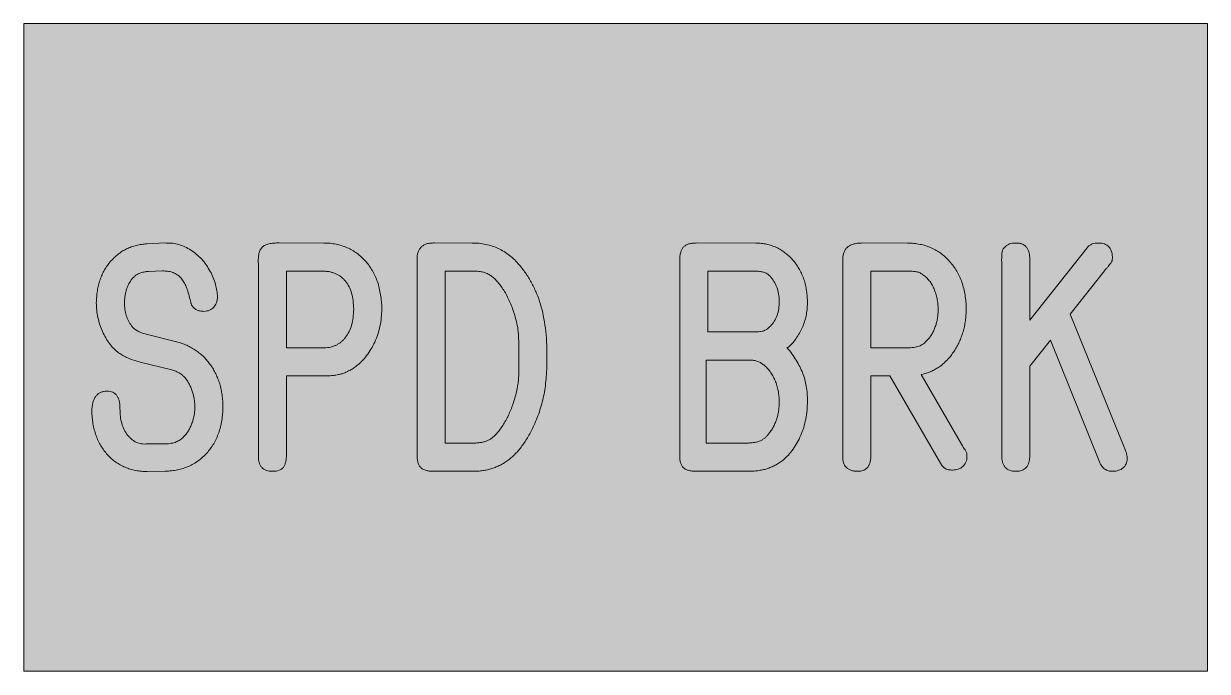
# Model space of a CAD drawing. Header units: inches. Extents: x 98.4 to 111.9, y 145 to 152.4.
import ezdxf

# ---------------------------------------------------------------- set-up
doc = ezdxf.new("R2010")
doc.units = ezdxf.units.IN
doc.header["$MEASUREMENT"] = 0

# ---------------------------------------------------------------- blocks, each defined once
blk = doc.blocks.new('block 2')
at = {"true_color": 0xffffff}
h = blk.add_hatch(color=7, dxfattribs=at)
h.dxf.hatch_style = 2
h.paths.add_polyline_path([(98.397, 152.379), (98.397, 145.013), (111.859, 145.013), (111.859, 152.379)])
at = {"color": 7, "lineweight": 5, "true_color": 0xffffff}
blk.add_lwpolyline([(98.397, 152.379), (98.397, 145.013), (111.859, 145.013), (111.859, 152.379), (98.397, 152.379)], dxfattribs=at)
blk = doc.blocks.new('block 3')
at = {"color": 7, "lineweight": 5, "true_color": 0xffffff}
blk.add_open_spline([(109.84, 148.484), (109.84, 148.484), (109.84, 147.466), (109.84, 147.466), (109.839, 147.452), (109.838, 147.438), (109.837, 147.424), (109.835, 147.411), (109.833, 147.399), (109.829, 147.387), (109.826, 147.376), (109.822, 147.366), (109.816, 147.356), (109.812, 147.347), (109.806, 147.338), (109.799, 147.331), (109.792, 147.323), (109.785, 147.317), (109.777, 147.312), (109.768, 147.306), (109.759, 147.301), (109.749, 147.298), (109.739, 147.294), (109.728, 147.292), (109.717, 147.29), (109.705, 147.288), (109.692, 147.288), (109.68, 147.288), (109.667, 147.289), (109.655, 147.289), (109.643, 147.291), (109.632, 147.292), (109.621, 147.295), (109.61, 147.299), (109.601, 147.303), (109.591, 147.307), (109.583, 147.313), (109.574, 147.318), (109.567, 147.325), (109.56, 147.332), (109.553, 147.34), (109.547, 147.349), (109.543, 147.358), (109.538, 147.368), (109.533, 147.379), (109.53, 147.389), (109.527, 147.402), (109.524, 147.414), (109.522, 147.427), (109.521, 147.441), (109.52, 147.456), (109.52, 147.47), (109.52, 147.47), (109.52, 149.672), (109.52, 149.672), (109.519, 149.685), (109.519, 149.698), (109.52, 149.711), (109.52, 149.722), (109.52, 149.732), (109.521, 149.743), (109.521, 149.752), (109.522, 149.761), (109.523, 149.769), (109.524, 149.776), (109.524, 149.782), (109.526, 149.789), (109.528, 149.799), (109.532, 149.809), (109.538, 149.818), (109.543, 149.826), (109.551, 149.833), (109.558, 149.84), (109.566, 149.847), (109.574, 149.854), (109.582, 149.859), (109.591, 149.865), (109.6, 149.869), (109.61, 149.873), (109.62, 149.876), (109.63, 149.879), (109.641, 149.881), (109.652, 149.883), (109.664, 149.884), (109.676, 149.884), (109.689, 149.884), (109.702, 149.884), (109.715, 149.883), (109.726, 149.881), (109.738, 149.878), (109.749, 149.874), (109.759, 149.871), (109.768, 149.866), (109.777, 149.86), (109.786, 149.854), (109.793, 149.846), (109.8, 149.838), (109.807, 149.83), (109.813, 149.82), (109.818, 149.811), (109.824, 149.8), (109.827, 149.788), (109.831, 149.776), (109.834, 149.763), (109.837, 149.749), (109.838, 149.735), (109.839, 149.719), (109.84, 149.703), (109.84, 149.688), (109.84, 149.688), (109.84, 149.007), (109.84, 149.007), (109.84, 149.007), (110.491, 149.83), (110.491, 149.83), (110.5, 149.839), (110.509, 149.849), (110.52, 149.856), (110.529, 149.863), (110.538, 149.868), (110.549, 149.873), (110.559, 149.877), (110.571, 149.88), (110.582, 149.882), (110.596, 149.884), (110.61, 149.884), (110.624, 149.884), (110.635, 149.883), (110.647, 149.882), (110.659, 149.881), (110.669, 149.879), (110.679, 149.876), (110.689, 149.873), (110.698, 149.869), (110.707, 149.865), (110.715, 149.86), (110.723, 149.855), (110.731, 149.849), (110.737, 149.842), (110.744, 149.836), (110.749, 149.828), (110.754, 149.82), (110.759, 149.812), (110.763, 149.803), (110.767, 149.794), (110.771, 149.783), (110.774, 149.773), (110.776, 149.762), (110.778, 149.75), (110.779, 149.738), (110.78, 149.726), (110.78, 149.716), (110.78, 149.705), (110.778, 149.695), (110.777, 149.686), (110.774, 149.677), (110.77, 149.669), (110.767, 149.664), (110.764, 149.66), (110.761, 149.655), (110.757, 149.65), (110.753, 149.644), (110.748, 149.638), (110.743, 149.631), (110.737, 149.624), (110.731, 149.617), (110.724, 149.609), (110.717, 149.601), (110.71, 149.593), (110.71, 149.593), (110.69, 149.566), (110.69, 149.566), (110.69, 149.566), (110.3, 149.074), (110.3, 149.074), (110.3, 149.074), (110.913, 147.564), (110.913, 147.564), (110.919, 147.55), (110.924, 147.535), (110.93, 147.52), (110.934, 147.509), (110.937, 147.497), (110.94, 147.485), (110.943, 147.476), (110.945, 147.467), (110.946, 147.457), (110.947, 147.448), (110.947, 147.44), (110.948, 147.431), (110.947, 147.42), (110.946, 147.41), (110.944, 147.4), (110.942, 147.39), (110.939, 147.381), (110.935, 147.373), (110.931, 147.364), (110.926, 147.356), (110.921, 147.348), (110.915, 147.341), (110.908, 147.334), (110.901, 147.327), (110.893, 147.321), (110.885, 147.315), (110.877, 147.31), (110.868, 147.306), (110.858, 147.302), (110.849, 147.299), (110.839, 147.295), (110.829, 147.293), (110.818, 147.291), (110.807, 147.29), (110.795, 147.289), (110.784, 147.288), (110.767, 147.289), (110.751, 147.289), (110.735, 147.293), (110.72, 147.297), (110.706, 147.304), (110.693, 147.313), (110.68, 147.323), (110.668, 147.334), (110.659, 147.347), (110.648, 147.362), (110.64, 147.379), (110.632, 147.395), (110.632, 147.395), (110.074, 148.779), (110.074, 148.779), (110.074, 148.779), (109.84, 148.484), (109.84, 148.484)], degree=3, knots=[0, 0, 0, 0, 1, 1, 1, 2, 2, 2, 3, 3, 3, 4, 4, 4, 5, 5, 5, 6, 6, 6, 7, 7, 7, 8, 8, 8, 9, 9, 9, 10, 10, 10, 11, 11, 11, 12, 12, 12, 13, 13, 13, 14, 14, 14, 15, 15, 15, 16, 16, 16, 17, 17, 17, 18, 18, 18, 19, 19, 19, 20, 20, 20, 21, 21, 21, 22, 22, 22, 23, 23, 23, 24, 24, 24, 25, 25, 25, 26, 26, 26, 27, 27, 27, 28, 28, 28, 29, 29, 29, 30, 30, 30, 31, 31, 31, 32, 32, 32, 33, 33, 33, 34, 34, 34, 35, 35, 35, 36, 36, 36, 37, 37, 37, 38, 38, 38, 39, 39, 39, 40, 40, 40, 41, 41, 41, 42, 42, 42, 43, 43, 43, 44, 44, 44, 45, 45, 45, 46, 46, 46, 47, 47, 47, 48, 48, 48, 49, 49, 49, 50, 50, 50, 51, 51, 51, 52, 52, 52, 53, 53, 53, 54, 54, 54, 55, 55, 55, 56, 56, 56, 57, 57, 57, 58, 58, 58, 59, 59, 59, 60, 60, 60, 61, 61, 61, 62, 62, 62, 63, 63, 63, 64, 64, 64, 65, 65, 65, 66, 66, 66, 67, 67, 67, 68, 68, 68, 69, 69, 69, 70, 70, 70, 71, 71, 71, 72, 72, 72, 73, 73, 73, 74, 74, 74, 75, 75, 75, 76, 76, 76, 77, 77, 77, 77], dxfattribs=at)
blk = doc.blocks.new('block 4')
at = {"color": 7, "lineweight": 5, "true_color": 0xffffff}
blk.add_open_spline([(106.051, 149.885), (106.051, 149.885), (106.725, 149.884), (106.725, 149.884), (106.746, 149.883), (106.767, 149.882), (106.787, 149.88), (106.807, 149.878), (106.827, 149.875), (106.847, 149.87), (106.866, 149.866), (106.885, 149.861), (106.903, 149.855), (106.921, 149.848), (106.939, 149.842), (106.957, 149.834), (106.974, 149.826), (106.991, 149.817), (107.008, 149.807), (107.024, 149.797), (107.04, 149.786), (107.055, 149.774), (107.071, 149.763), (107.086, 149.75), (107.1, 149.737), (107.115, 149.723), (107.129, 149.708), (107.142, 149.693), (107.156, 149.678), (107.169, 149.662), (107.181, 149.645), (107.193, 149.629), (107.204, 149.612), (107.214, 149.594), (107.224, 149.577), (107.234, 149.559), (107.242, 149.54), (107.251, 149.521), (107.259, 149.502), (107.266, 149.483), (107.273, 149.463), (107.279, 149.442), (107.284, 149.422), (107.29, 149.4), (107.294, 149.379), (107.298, 149.358), (107.302, 149.336), (107.305, 149.313), (107.307, 149.291), (107.309, 149.267), (107.31, 149.244), (107.311, 149.221), (107.31, 149.195), (107.31, 149.17), (107.308, 149.145), (107.307, 149.121), (107.303, 149.097), (107.299, 149.073), (107.294, 149.049), (107.289, 149.026), (107.282, 149.003), (107.276, 148.98), (107.268, 148.958), (107.259, 148.936), (107.25, 148.915), (107.24, 148.893), (107.229, 148.873), (107.217, 148.852), (107.205, 148.832), (107.192, 148.812), (107.178, 148.792), (107.163, 148.773), (107.148, 148.754), (107.131, 148.735), (107.114, 148.718), (107.096, 148.7), (107.096, 148.7), (107.092, 148.7), (107.092, 148.7), (107.092, 148.7), (107.076, 148.696), (107.076, 148.696), (107.096, 148.672), (107.116, 148.648), (107.135, 148.623), (107.152, 148.599), (107.168, 148.575), (107.184, 148.55), (107.198, 148.526), (107.212, 148.502), (107.224, 148.478), (107.236, 148.454), (107.247, 148.431), (107.256, 148.406), (107.266, 148.382), (107.274, 148.357), (107.281, 148.332), (107.288, 148.307), (107.293, 148.281), (107.298, 148.255), (107.302, 148.228), (107.306, 148.2), (107.308, 148.172), (107.31, 148.144), (107.31, 148.115), (107.311, 148.087), (107.31, 148.052), (107.309, 148.016), (107.306, 147.982), (107.302, 147.948), (107.297, 147.915), (107.291, 147.882), (107.285, 147.85), (107.277, 147.818), (107.268, 147.787), (107.259, 147.756), (107.247, 147.726), (107.235, 147.697), (107.223, 147.669), (107.21, 147.641), (107.195, 147.614), (107.181, 147.588), (107.165, 147.563), (107.148, 147.539), (107.131, 147.516), (107.113, 147.494), (107.094, 147.473), (107.075, 147.453), (107.054, 147.434), (107.033, 147.415), (107.018, 147.404), (107.003, 147.393), (106.988, 147.383), (106.973, 147.374), (106.958, 147.365), (106.942, 147.357), (106.927, 147.349), (106.912, 147.341), (106.896, 147.334), (106.881, 147.328), (106.865, 147.322), (106.849, 147.317), (106.833, 147.312), (106.817, 147.308), (106.801, 147.304), (106.783, 147.3), (106.766, 147.298), (106.748, 147.295), (106.729, 147.293), (106.709, 147.291), (106.69, 147.29), (106.669, 147.288), (106.649, 147.288), (106.628, 147.288), (106.628, 147.288), (106.05, 147.288), (106.05, 147.288), (106.033, 147.289), (106.016, 147.289), (105.999, 147.291), (105.985, 147.292), (105.97, 147.295), (105.956, 147.299), (105.945, 147.302), (105.933, 147.307), (105.922, 147.313), (105.912, 147.318), (105.904, 147.325), (105.896, 147.332), (105.888, 147.341), (105.882, 147.35), (105.877, 147.36), (105.872, 147.371), (105.868, 147.383), (105.865, 147.396), (105.862, 147.41), (105.86, 147.425), (105.859, 147.44), (105.858, 147.458), (105.859, 147.476), (105.859, 147.493), (105.859, 147.493), (105.859, 149.687), (105.859, 149.687), (105.859, 149.704), (105.859, 149.72), (105.861, 149.737), (105.862, 149.751), (105.865, 149.765), (105.869, 149.778), (105.872, 149.79), (105.876, 149.802), (105.882, 149.812), (105.887, 149.822), (105.893, 149.831), (105.901, 149.838), (105.908, 149.846), (105.917, 149.852), (105.926, 149.858), (105.936, 149.864), (105.948, 149.869), (105.959, 149.873), (105.973, 149.877), (105.987, 149.879), (106.001, 149.881), (106.018, 149.883), (106.034, 149.884), (106.051, 149.885)], degree=3, knots=[0, 0, 0, 0, 1, 1, 1, 2, 2, 2, 3, 3, 3, 4, 4, 4, 5, 5, 5, 6, 6, 6, 7, 7, 7, 8, 8, 8, 9, 9, 9, 10, 10, 10, 11, 11, 11, 12, 12, 12, 13, 13, 13, 14, 14, 14, 15, 15, 15, 16, 16, 16, 17, 17, 17, 18, 18, 18, 19, 19, 19, 20, 20, 20, 21, 21, 21, 22, 22, 22, 23, 23, 23, 24, 24, 24, 25, 25, 25, 26, 26, 26, 27, 27, 27, 28, 28, 28, 29, 29, 29, 30, 30, 30, 31, 31, 31, 32, 32, 32, 33, 33, 33, 34, 34, 34, 35, 35, 35, 36, 36, 36, 37, 37, 37, 38, 38, 38, 39, 39, 39, 40, 40, 40, 41, 41, 41, 42, 42, 42, 43, 43, 43, 44, 44, 44, 45, 45, 45, 46, 46, 46, 47, 47, 47, 48, 48, 48, 49, 49, 49, 50, 50, 50, 51, 51, 51, 52, 52, 52, 53, 53, 53, 54, 54, 54, 55, 55, 55, 56, 56, 56, 57, 57, 57, 58, 58, 58, 59, 59, 59, 60, 60, 60, 61, 61, 61, 62, 62, 62, 63, 63, 63, 64, 64, 64, 65, 65, 65, 66, 66, 66, 67, 67, 67, 68, 68, 68, 69, 69, 69, 69], dxfattribs=at)
blk = doc.blocks.new('block 5')
at = {"color": 7, "lineweight": 5, "true_color": 0xffffff}
blk.add_open_spline([(102.47, 149.134), (102.468, 149.101), (102.467, 149.067), (102.464, 149.033), (102.461, 149.001), (102.456, 148.969), (102.449, 148.937), (102.443, 148.906), (102.434, 148.875), (102.424, 148.845), (102.415, 148.815), (102.403, 148.786), (102.39, 148.758), (102.377, 148.73), (102.363, 148.703), (102.347, 148.676), (102.332, 148.651), (102.315, 148.626), (102.297, 148.603), (102.279, 148.579), (102.26, 148.557), (102.239, 148.537), (102.218, 148.517), (102.196, 148.498), (102.173, 148.479), (102.16, 148.469), (102.147, 148.46), (102.133, 148.451), (102.12, 148.443), (102.106, 148.436), (102.092, 148.429), (102.078, 148.422), (102.064, 148.415), (102.05, 148.409), (102.036, 148.404), (102.021, 148.399), (102.007, 148.395), (101.992, 148.391), (101.976, 148.388), (101.961, 148.385), (101.944, 148.381), (101.927, 148.379), (101.91, 148.377), (101.892, 148.375), (101.873, 148.374), (101.854, 148.373), (101.834, 148.372), (101.814, 148.372), (101.793, 148.372), (101.793, 148.372), (101.386, 148.372), (101.386, 148.372), (101.386, 148.372), (101.386, 147.491), (101.386, 147.491), (101.385, 147.474), (101.385, 147.456), (101.384, 147.439), (101.382, 147.424), (101.381, 147.41), (101.377, 147.395), (101.375, 147.383), (101.371, 147.371), (101.366, 147.36), (101.362, 147.35), (101.357, 147.341), (101.35, 147.332), (101.344, 147.325), (101.337, 147.318), (101.329, 147.313), (101.32, 147.307), (101.311, 147.302), (101.302, 147.299), (101.291, 147.295), (101.28, 147.292), (101.268, 147.291), (101.255, 147.289), (101.242, 147.289), (101.229, 147.288), (101.216, 147.288), (101.203, 147.288), (101.19, 147.29), (101.179, 147.292), (101.168, 147.294), (101.157, 147.298), (101.147, 147.301), (101.137, 147.306), (101.128, 147.312), (101.12, 147.317), (101.112, 147.324), (101.105, 147.331), (101.098, 147.339), (101.092, 147.347), (101.087, 147.356), (101.082, 147.366), (101.078, 147.377), (101.075, 147.388), (101.071, 147.4), (101.069, 147.412), (101.067, 147.425), (101.066, 147.439), (101.066, 147.454), (101.066, 147.468), (101.066, 147.468), (101.066, 149.649), (101.066, 149.649), (101.065, 149.67), (101.064, 149.691), (101.066, 149.712), (101.067, 149.73), (101.069, 149.747), (101.073, 149.764), (101.076, 149.779), (101.081, 149.793), (101.088, 149.806), (101.094, 149.817), (101.101, 149.828), (101.11, 149.837), (101.12, 149.845), (101.13, 149.853), (101.142, 149.859), (101.156, 149.865), (101.17, 149.87), (101.185, 149.874), (101.203, 149.878), (101.221, 149.881), (101.239, 149.883), (101.261, 149.885), (101.282, 149.885), (101.304, 149.885), (101.304, 149.885), (101.809, 149.884), (101.809, 149.884), (101.833, 149.884), (101.857, 149.883), (101.881, 149.881), (101.904, 149.878), (101.927, 149.874), (101.949, 149.87), (101.971, 149.865), (101.993, 149.86), (102.014, 149.853), (102.035, 149.847), (102.056, 149.84), (102.076, 149.831), (102.095, 149.822), (102.114, 149.812), (102.133, 149.802), (102.152, 149.791), (102.17, 149.779), (102.187, 149.767), (102.205, 149.754), (102.222, 149.74), (102.238, 149.725), (102.254, 149.71), (102.27, 149.694), (102.284, 149.678), (102.299, 149.661), (102.314, 149.644), (102.327, 149.625), (102.34, 149.607), (102.352, 149.588), (102.363, 149.568), (102.375, 149.548), (102.386, 149.528), (102.395, 149.507), (102.405, 149.485), (102.413, 149.463), (102.421, 149.441), (102.429, 149.418), (102.436, 149.394), (102.441, 149.371), (102.447, 149.346), (102.452, 149.321), (102.456, 149.296), (102.46, 149.27), (102.464, 149.244), (102.466, 149.217), (102.468, 149.19), (102.469, 149.162), (102.47, 149.134)], degree=3, knots=[0, 0, 0, 0, 1, 1, 1, 2, 2, 2, 3, 3, 3, 4, 4, 4, 5, 5, 5, 6, 6, 6, 7, 7, 7, 8, 8, 8, 9, 9, 9, 10, 10, 10, 11, 11, 11, 12, 12, 12, 13, 13, 13, 14, 14, 14, 15, 15, 15, 16, 16, 16, 17, 17, 17, 18, 18, 18, 19, 19, 19, 20, 20, 20, 21, 21, 21, 22, 22, 22, 23, 23, 23, 24, 24, 24, 25, 25, 25, 26, 26, 26, 27, 27, 27, 28, 28, 28, 29, 29, 29, 30, 30, 30, 31, 31, 31, 32, 32, 32, 33, 33, 33, 34, 34, 34, 35, 35, 35, 36, 36, 36, 37, 37, 37, 38, 38, 38, 39, 39, 39, 40, 40, 40, 41, 41, 41, 42, 42, 42, 43, 43, 43, 44, 44, 44, 45, 45, 45, 46, 46, 46, 47, 47, 47, 48, 48, 48, 49, 49, 49, 50, 50, 50, 51, 51, 51, 52, 52, 52, 53, 53, 53, 54, 54, 54, 55, 55, 55, 56, 56, 56, 57, 57, 57, 58, 58, 58, 59, 59, 59, 60, 60, 60, 60], dxfattribs=at)
blk = doc.blocks.new('block 6')
at = {"color": 7, "lineweight": 5, "true_color": 0xffffff}
blk.add_open_spline([(100.007, 147.288), (100.007, 147.288), (99.803, 147.284), (99.803, 147.284), (99.78, 147.285), (99.757, 147.286), (99.735, 147.288), (99.713, 147.29), (99.692, 147.293), (99.67, 147.297), (99.65, 147.302), (99.629, 147.307), (99.609, 147.313), (99.589, 147.319), (99.57, 147.326), (99.551, 147.334), (99.532, 147.341), (99.514, 147.35), (99.496, 147.36), (99.478, 147.37), (99.461, 147.381), (99.444, 147.393), (99.427, 147.405), (99.411, 147.418), (99.396, 147.431), (99.38, 147.445), (99.365, 147.46), (99.351, 147.476), (99.336, 147.491), (99.323, 147.508), (99.31, 147.525), (99.297, 147.542), (99.286, 147.56), (99.275, 147.578), (99.264, 147.596), (99.254, 147.615), (99.245, 147.634), (99.235, 147.654), (99.227, 147.675), (99.22, 147.695), (99.212, 147.717), (99.206, 147.738), (99.2, 147.76), (99.194, 147.782), (99.189, 147.805), (99.185, 147.828), (99.181, 147.852), (99.178, 147.876), (99.176, 147.9), (99.174, 147.925), (99.173, 147.951), (99.172, 147.976), (99.173, 147.993), (99.174, 148.01), (99.176, 148.027), (99.178, 148.042), (99.181, 148.057), (99.185, 148.072), (99.188, 148.085), (99.193, 148.098), (99.198, 148.11), (99.204, 148.121), (99.21, 148.131), (99.218, 148.141), (99.225, 148.15), (99.232, 148.158), (99.241, 148.166), (99.25, 148.173), (99.26, 148.179), (99.271, 148.184), (99.281, 148.189), (99.293, 148.192), (99.304, 148.195), (99.317, 148.198), (99.331, 148.199), (99.344, 148.2), (99.356, 148.199), (99.367, 148.199), (99.379, 148.197), (99.389, 148.195), (99.4, 148.192), (99.409, 148.188), (99.419, 148.184), (99.428, 148.178), (99.435, 148.172), (99.443, 148.165), (99.45, 148.158), (99.456, 148.15), (99.463, 148.141), (99.468, 148.131), (99.472, 148.122), (99.477, 148.11), (99.481, 148.099), (99.484, 148.087), (99.487, 148.074), (99.49, 148.06), (99.491, 148.047), (99.492, 148.031), (99.492, 148.015), (99.492, 148), (99.493, 147.97), (99.494, 147.94), (99.497, 147.911), (99.5, 147.884), (99.505, 147.857), (99.513, 147.831), (99.52, 147.807), (99.529, 147.784), (99.54, 147.761), (99.551, 147.739), (99.564, 147.718), (99.579, 147.699), (99.586, 147.69), (99.594, 147.681), (99.602, 147.673), (99.61, 147.665), (99.618, 147.658), (99.626, 147.651), (99.634, 147.644), (99.643, 147.638), (99.652, 147.632), (99.66, 147.627), (99.67, 147.622), (99.679, 147.617), (99.689, 147.613), (99.698, 147.61), (99.708, 147.607), (99.718, 147.604), (99.728, 147.602), (99.738, 147.601), (99.748, 147.599), (99.759, 147.598), (99.77, 147.598), (99.781, 147.598), (99.792, 147.599), (99.803, 147.6), (99.803, 147.6), (99.995, 147.599), (99.995, 147.599), (100.017, 147.6), (100.039, 147.601), (100.061, 147.604), (100.08, 147.607), (100.099, 147.611), (100.118, 147.617), (100.135, 147.622), (100.151, 147.63), (100.166, 147.639), (100.181, 147.648), (100.194, 147.659), (100.207, 147.67), (100.217, 147.681), (100.227, 147.691), (100.237, 147.702), (100.247, 147.714), (100.256, 147.726), (100.264, 147.738), (100.272, 147.751), (100.28, 147.765), (100.287, 147.778), (100.294, 147.793), (100.301, 147.807), (100.306, 147.822), (100.313, 147.838), (100.318, 147.853), (100.322, 147.869), (100.327, 147.885), (100.33, 147.901), (100.334, 147.918), (100.337, 147.934), (100.339, 147.951), (100.341, 147.967), (100.342, 147.985), (100.343, 148.002), (100.343, 148.019), (100.343, 148.036), (100.342, 148.053), (100.341, 148.07), (100.34, 148.086), (100.338, 148.103), (100.335, 148.119), (100.332, 148.135), (100.328, 148.151), (100.324, 148.166), (100.32, 148.182), (100.315, 148.197), (100.31, 148.212), (100.305, 148.227), (100.298, 148.242), (100.292, 148.256), (100.285, 148.27), (100.279, 148.284), (100.271, 148.297), (100.264, 148.309), (100.256, 148.321), (100.247, 148.333), (100.238, 148.344), (100.228, 148.354), (100.219, 148.365), (100.21, 148.374), (100.202, 148.382), (100.192, 148.39), (100.182, 148.398), (100.17, 148.405), (100.158, 148.411), (100.144, 148.418), (100.131, 148.424), (100.116, 148.429), (100.1, 148.435), (100.084, 148.439), (100.067, 148.444), (100.067, 148.444), (99.723, 148.53), (99.723, 148.53), (99.697, 148.537), (99.67, 148.544), (99.644, 148.553), (99.622, 148.56), (99.601, 148.568), (99.58, 148.577), (99.562, 148.585), (99.544, 148.594), (99.526, 148.604), (99.509, 148.614), (99.493, 148.625), (99.477, 148.636), (99.458, 148.652), (99.439, 148.667), (99.422, 148.684), (99.404, 148.702), (99.388, 148.721), (99.373, 148.741), (99.357, 148.761), (99.343, 148.783), (99.33, 148.805), (99.316, 148.829), (99.304, 148.853), (99.293, 148.877), (99.282, 148.903), (99.272, 148.929), (99.263, 148.955), (99.255, 148.982), (99.248, 149.009), (99.242, 149.036), (99.236, 149.063), (99.231, 149.091), (99.228, 149.119), (99.225, 149.148), (99.224, 149.176), (99.223, 149.205), (99.224, 149.228), (99.225, 149.252), (99.227, 149.275), (99.228, 149.298), (99.231, 149.32), (99.235, 149.342), (99.239, 149.363), (99.243, 149.385), (99.248, 149.406), (99.253, 149.426), (99.259, 149.447), (99.266, 149.467), (99.273, 149.486), (99.28, 149.505), (99.289, 149.524), (99.297, 149.542), (99.306, 149.56), (99.316, 149.578), (99.326, 149.595), (99.337, 149.612), (99.349, 149.629), (99.36, 149.645), (99.373, 149.661), (99.386, 149.676), (99.399, 149.691), (99.413, 149.705), (99.427, 149.719), (99.441, 149.732), (99.456, 149.745), (99.471, 149.757), (99.486, 149.769), (99.502, 149.78), (99.518, 149.79), (99.534, 149.8), (99.551, 149.809), (99.568, 149.817), (99.585, 149.826), (99.603, 149.833), (99.621, 149.839), (99.64, 149.846), (99.659, 149.851), (99.678, 149.856), (99.697, 149.861), (99.717, 149.865), (99.737, 149.868), (99.758, 149.871), (99.779, 149.873), (99.799, 149.875), (99.799, 149.875), (100.003, 149.885), (100.003, 149.885), (100.003, 149.885), (100.023, 149.884), (100.023, 149.884), (100.046, 149.884), (100.07, 149.884), (100.093, 149.881), (100.116, 149.878), (100.139, 149.873), (100.162, 149.866), (100.186, 149.859), (100.208, 149.85), (100.231, 149.84), (100.254, 149.829), (100.277, 149.817), (100.299, 149.803), (100.322, 149.788), (100.343, 149.772), (100.364, 149.755), (100.385, 149.738), (100.404, 149.72), (100.422, 149.7), (100.441, 149.68), (100.458, 149.658), (100.474, 149.635), (100.49, 149.612), (100.504, 149.587), (100.519, 149.562), (100.531, 149.538), (100.543, 149.513), (100.553, 149.488), (100.563, 149.464), (100.571, 149.438), (100.579, 149.413), (100.585, 149.389), (100.591, 149.364), (100.595, 149.34), (100.598, 149.318), (100.599, 149.297), (100.601, 149.275), (100.6, 149.263), (100.599, 149.25), (100.597, 149.238), (100.596, 149.226), (100.593, 149.215), (100.589, 149.204), (100.586, 149.194), (100.582, 149.185), (100.576, 149.176), (100.571, 149.168), (100.566, 149.16), (100.559, 149.153), (100.553, 149.146), (100.545, 149.14), (100.537, 149.134), (100.529, 149.129), (100.52, 149.124), (100.511, 149.12), (100.501, 149.116), (100.491, 149.113), (100.48, 149.111), (100.469, 149.109), (100.457, 149.108), (100.445, 149.107), (100.43, 149.107), (100.414, 149.108), (100.4, 149.111), (100.387, 149.114), (100.374, 149.118), (100.362, 149.124), (100.35, 149.13), (100.34, 149.137), (100.331, 149.146), (100.322, 149.155), (100.314, 149.166), (100.307, 149.177), (100.306, 149.18), (100.306, 149.182), (100.305, 149.185), (100.304, 149.189), (100.303, 149.193), (100.301, 149.197), (100.3, 149.2), (100.299, 149.203), (100.299, 149.206), (100.297, 149.211), (100.296, 149.216), (100.295, 149.221), (100.294, 149.227), (100.291, 149.233), (100.29, 149.239), (100.287, 149.247), (100.285, 149.255), (100.283, 149.264), (100.277, 149.288), (100.271, 149.313), (100.264, 149.337), (100.257, 149.358), (100.249, 149.379), (100.24, 149.4), (100.232, 149.418), (100.222, 149.435), (100.212, 149.452), (100.202, 149.466), (100.192, 149.48), (100.179, 149.493), (100.168, 149.505), (100.155, 149.515), (100.142, 149.524), (100.128, 149.533), (100.113, 149.541), (100.098, 149.547), (100.082, 149.553), (100.065, 149.558), (100.048, 149.561), (100.029, 149.564), (100.01, 149.565), (99.991, 149.566), (99.991, 149.566), (99.975, 149.566), (99.975, 149.566), (99.975, 149.566), (99.815, 149.562), (99.815, 149.562), (99.801, 149.56), (99.787, 149.559), (99.774, 149.556), (99.759, 149.553), (99.744, 149.549), (99.73, 149.544), (99.716, 149.539), (99.702, 149.534), (99.689, 149.527), (99.679, 149.521), (99.669, 149.514), (99.659, 149.507), (99.65, 149.498), (99.641, 149.489), (99.632, 149.479), (99.624, 149.469), (99.617, 149.459), (99.61, 149.448), (99.603, 149.437), (99.596, 149.426), (99.59, 149.414), (99.584, 149.402), (99.579, 149.39), (99.574, 149.378), (99.569, 149.365), (99.565, 149.351), (99.561, 149.338), (99.557, 149.324), (99.554, 149.31), (99.552, 149.295), (99.549, 149.28), (99.547, 149.265), (99.546, 149.249), (99.545, 149.233), (99.544, 149.217), (99.543, 149.201), (99.544, 149.177), (99.546, 149.153), (99.549, 149.129), (99.552, 149.106), (99.557, 149.083), (99.564, 149.061), (99.571, 149.04), (99.579, 149.019), (99.589, 148.999), (99.599, 148.979), (99.611, 148.96), (99.623, 148.942), (99.632, 148.931), (99.64, 148.92), (99.651, 148.911), (99.662, 148.901), (99.675, 148.893), (99.688, 148.886), (99.703, 148.878), (99.719, 148.87), (99.735, 148.864), (99.753, 148.858), (99.772, 148.853), (99.791, 148.848), (99.791, 148.848), (100.135, 148.761), (100.135, 148.761), (100.155, 148.755), (100.175, 148.749), (100.195, 148.743), (100.214, 148.736), (100.233, 148.729), (100.252, 148.721), (100.27, 148.712), (100.287, 148.703), (100.305, 148.693), (100.322, 148.684), (100.339, 148.674), (100.355, 148.663), (100.371, 148.652), (100.386, 148.64), (100.401, 148.628), (100.416, 148.616), (100.431, 148.603), (100.445, 148.59), (100.459, 148.576), (100.472, 148.561), (100.484, 148.546), (100.497, 148.531), (100.509, 148.515), (100.521, 148.499), (100.533, 148.483), (100.544, 148.466), (100.554, 148.449), (100.564, 148.432), (100.573, 148.414), (100.582, 148.395), (100.591, 148.377), (100.599, 148.358), (100.606, 148.339), (100.614, 148.32), (100.621, 148.301), (100.627, 148.281), (100.633, 148.261), (100.637, 148.24), (100.642, 148.22), (100.646, 148.198), (100.65, 148.177), (100.653, 148.155), (100.656, 148.133), (100.659, 148.111), (100.66, 148.089), (100.662, 148.066), (100.663, 148.043), (100.663, 148.019), (100.662, 147.993), (100.661, 147.966), (100.659, 147.94), (100.657, 147.914), (100.654, 147.889), (100.65, 147.864), (100.646, 147.84), (100.641, 147.816), (100.635, 147.792), (100.629, 147.77), (100.623, 147.747), (100.615, 147.725), (100.607, 147.704), (100.598, 147.682), (100.589, 147.662), (100.579, 147.641), (100.569, 147.621), (100.558, 147.602), (100.546, 147.583), (100.534, 147.564), (100.521, 147.546), (100.508, 147.528), (100.494, 147.511), (100.479, 147.494), (100.464, 147.478), (100.449, 147.462), (100.432, 147.448), (100.416, 147.433), (100.4, 147.42), (100.382, 147.407), (100.365, 147.395), (100.347, 147.383), (100.328, 147.373), (100.31, 147.362), (100.291, 147.352), (100.271, 147.344), (100.252, 147.335), (100.231, 147.327), (100.211, 147.321), (100.189, 147.314), (100.168, 147.309), (100.146, 147.304), (100.124, 147.3), (100.101, 147.296), (100.078, 147.293), (100.055, 147.291), (100.031, 147.29), (100.007, 147.288)], degree=3, knots=[0, 0, 0, 0, 1, 1, 1, 2, 2, 2, 3, 3, 3, 4, 4, 4, 5, 5, 5, 6, 6, 6, 7, 7, 7, 8, 8, 8, 9, 9, 9, 10, 10, 10, 11, 11, 11, 12, 12, 12, 13, 13, 13, 14, 14, 14, 15, 15, 15, 16, 16, 16, 17, 17, 17, 18, 18, 18, 19, 19, 19, 20, 20, 20, 21, 21, 21, 22, 22, 22, 23, 23, 23, 24, 24, 24, 25, 25, 25, 26, 26, 26, 27, 27, 27, 28, 28, 28, 29, 29, 29, 30, 30, 30, 31, 31, 31, 32, 32, 32, 33, 33, 33, 34, 34, 34, 35, 35, 35, 36, 36, 36, 37, 37, 37, 38, 38, 38, 39, 39, 39, 40, 40, 40, 41, 41, 41, 42, 42, 42, 43, 43, 43, 44, 44, 44, 45, 45, 45, 46, 46, 46, 47, 47, 47, 48, 48, 48, 49, 49, 49, 50, 50, 50, 51, 51, 51, 52, 52, 52, 53, 53, 53, 54, 54, 54, 55, 55, 55, 56, 56, 56, 57, 57, 57, 58, 58, 58, 59, 59, 59, 60, 60, 60, 61, 61, 61, 62, 62, 62, 63, 63, 63, 64, 64, 64, 65, 65, 65, 66, 66, 66, 67, 67, 67, 68, 68, 68, 69, 69, 69, 70, 70, 70, 71, 71, 71, 72, 72, 72, 73, 73, 73, 74, 74, 74, 75, 75, 75, 76, 76, 76, 77, 77, 77, 78, 78, 78, 79, 79, 79, 80, 80, 80, 81, 81, 81, 82, 82, 82, 83, 83, 83, 84, 84, 84, 85, 85, 85, 86, 86, 86, 87, 87, 87, 88, 88, 88, 89, 89, 89, 90, 90, 90, 91, 91, 91, 92, 92, 92, 93, 93, 93, 94, 94, 94, 95, 95, 95, 96, 96, 96, 97, 97, 97, 98, 98, 98, 99, 99, 99, 100, 100, 100, 101, 101, 101, 102, 102, 102, 103, 103, 103, 104, 104, 104, 105, 105, 105, 106, 106, 106, 107, 107, 107, 108, 108, 108, 109, 109, 109, 110, 110, 110, 111, 111, 111, 112, 112, 112, 113, 113, 113, 114, 114, 114, 115, 115, 115, 116, 116, 116, 117, 117, 117, 118, 118, 118, 119, 119, 119, 120, 120, 120, 121, 121, 121, 122, 122, 122, 123, 123, 123, 124, 124, 124, 125, 125, 125, 126, 126, 126, 127, 127, 127, 128, 128, 128, 129, 129, 129, 130, 130, 130, 131, 131, 131, 132, 132, 132, 133, 133, 133, 134, 134, 134, 135, 135, 135, 136, 136, 136, 137, 137, 137, 138, 138, 138, 139, 139, 139, 140, 140, 140, 141, 141, 141, 142, 142, 142, 143, 143, 143, 144, 144, 144, 145, 145, 145, 146, 146, 146, 147, 147, 147, 148, 148, 148, 149, 149, 149, 150, 150, 150, 151, 151, 151, 152, 152, 152, 153, 153, 153, 154, 154, 154, 155, 155, 155, 156, 156, 156, 157, 157, 157, 158, 158, 158, 159, 159, 159, 160, 160, 160, 161, 161, 161, 162, 162, 162, 163, 163, 163, 164, 164, 164, 165, 165, 165, 166, 166, 166, 167, 167, 167, 168, 168, 168, 169, 169, 169, 170, 170, 170, 171, 171, 171, 172, 172, 172, 173, 173, 173, 174, 174, 174, 175, 175, 175, 176, 176, 176, 177, 177, 177, 178, 178, 178, 179, 179, 179, 180, 180, 180, 181, 181, 181, 182, 182, 182, 183, 183, 183, 184, 184, 184, 185, 185, 185, 186, 186, 186, 187, 187, 187, 188, 188, 188, 189, 189, 189, 190, 190, 190, 191, 191, 191, 192, 192, 192, 193, 193, 193, 194, 194, 194, 194], dxfattribs=at)
blk = doc.blocks.new('block 7')
at = {"color": 7, "lineweight": 5, "true_color": 0xffffff}
blk.add_open_spline([(103.063, 147.288), (103.045, 147.289), (103.027, 147.289), (103.009, 147.291), (102.994, 147.293), (102.979, 147.296), (102.965, 147.301), (102.953, 147.305), (102.941, 147.309), (102.93, 147.316), (102.921, 147.322), (102.912, 147.329), (102.905, 147.338), (102.897, 147.347), (102.892, 147.358), (102.887, 147.369), (102.882, 147.382), (102.879, 147.395), (102.877, 147.409), (102.874, 147.426), (102.872, 147.444), (102.871, 147.461), (102.87, 147.482), (102.871, 147.503), (102.872, 147.524), (102.872, 147.524), (102.872, 149.682), (102.872, 149.682), (102.872, 149.699), (102.871, 149.715), (102.873, 149.731), (102.874, 149.745), (102.876, 149.759), (102.88, 149.773), (102.884, 149.785), (102.888, 149.797), (102.895, 149.808), (102.901, 149.818), (102.908, 149.828), (102.916, 149.837), (102.924, 149.845), (102.934, 149.852), (102.944, 149.859), (102.955, 149.865), (102.968, 149.87), (102.98, 149.874), (102.994, 149.878), (103.008, 149.881), (103.022, 149.882), (103.039, 149.884), (103.055, 149.885), (103.071, 149.885), (103.071, 149.885), (103.498, 149.884), (103.498, 149.884), (103.525, 149.884), (103.551, 149.883), (103.578, 149.881), (103.603, 149.878), (103.629, 149.874), (103.654, 149.869), (103.678, 149.863), (103.702, 149.857), (103.726, 149.849), (103.75, 149.841), (103.773, 149.832), (103.795, 149.822), (103.818, 149.811), (103.839, 149.799), (103.86, 149.786), (103.882, 149.773), (103.903, 149.758), (103.923, 149.743), (103.943, 149.727), (103.963, 149.71), (103.981, 149.692), (104, 149.673), (104.018, 149.653), (104.036, 149.633), (104.062, 149.6), (104.088, 149.566), (104.112, 149.532), (104.136, 149.497), (104.157, 149.461), (104.177, 149.424), (104.197, 149.387), (104.215, 149.348), (104.231, 149.309), (104.248, 149.27), (104.262, 149.229), (104.274, 149.188), (104.287, 149.145), (104.298, 149.101), (104.307, 149.058), (104.317, 149.011), (104.324, 148.963), (104.33, 148.916), (104.337, 148.865), (104.342, 148.814), (104.344, 148.763), (104.347, 148.709), (104.348, 148.655), (104.348, 148.6), (104.348, 148.559), (104.348, 148.518), (104.347, 148.477), (104.345, 148.44), (104.343, 148.402), (104.34, 148.364), (104.338, 148.33), (104.335, 148.295), (104.33, 148.26), (104.326, 148.229), (104.321, 148.197), (104.315, 148.166), (104.309, 148.136), (104.303, 148.106), (104.295, 148.077), (104.287, 148.047), (104.279, 148.017), (104.269, 147.987), (104.26, 147.957), (104.249, 147.927), (104.238, 147.898), (104.226, 147.868), (104.213, 147.838), (104.2, 147.809), (104.189, 147.787), (104.179, 147.765), (104.168, 147.744), (104.158, 147.724), (104.146, 147.703), (104.135, 147.684), (104.124, 147.665), (104.112, 147.646), (104.1, 147.628), (104.089, 147.61), (104.077, 147.593), (104.064, 147.576), (104.052, 147.56), (104.04, 147.544), (104.027, 147.529), (104.015, 147.514), (104.001, 147.5), (103.988, 147.487), (103.975, 147.473), (103.962, 147.46), (103.948, 147.448), (103.935, 147.436), (103.921, 147.425), (103.906, 147.414), (103.892, 147.404), (103.878, 147.394), (103.863, 147.384), (103.849, 147.375), (103.834, 147.367), (103.818, 147.359), (103.803, 147.351), (103.787, 147.344), (103.771, 147.337), (103.755, 147.33), (103.738, 147.325), (103.722, 147.319), (103.705, 147.314), (103.688, 147.309), (103.671, 147.305), (103.653, 147.301), (103.636, 147.298), (103.618, 147.296), (103.6, 147.293), (103.581, 147.291), (103.563, 147.29), (103.544, 147.289), (103.525, 147.289), (103.506, 147.288), (103.506, 147.288), (103.063, 147.288), (103.063, 147.288)], degree=3, knots=[0, 0, 0, 0, 1, 1, 1, 2, 2, 2, 3, 3, 3, 4, 4, 4, 5, 5, 5, 6, 6, 6, 7, 7, 7, 8, 8, 8, 9, 9, 9, 10, 10, 10, 11, 11, 11, 12, 12, 12, 13, 13, 13, 14, 14, 14, 15, 15, 15, 16, 16, 16, 17, 17, 17, 18, 18, 18, 19, 19, 19, 20, 20, 20, 21, 21, 21, 22, 22, 22, 23, 23, 23, 24, 24, 24, 25, 25, 25, 26, 26, 26, 27, 27, 27, 28, 28, 28, 29, 29, 29, 30, 30, 30, 31, 31, 31, 32, 32, 32, 33, 33, 33, 34, 34, 34, 35, 35, 35, 36, 36, 36, 37, 37, 37, 38, 38, 38, 39, 39, 39, 40, 40, 40, 41, 41, 41, 42, 42, 42, 43, 43, 43, 44, 44, 44, 45, 45, 45, 46, 46, 46, 47, 47, 47, 48, 48, 48, 49, 49, 49, 50, 50, 50, 51, 51, 51, 52, 52, 52, 53, 53, 53, 54, 54, 54, 55, 55, 55, 56, 56, 56, 57, 57, 57, 58, 58, 58, 59, 59, 59, 59], dxfattribs=at)
blk = doc.blocks.new('block 8')
at = {"color": 7, "lineweight": 5, "true_color": 0xffffff}
blk.add_open_spline([(107.74, 147.346), (107.735, 147.354), (107.729, 147.362), (107.725, 147.371), (107.721, 147.38), (107.718, 147.389), (107.717, 147.399), (107.716, 147.405), (107.715, 147.411), (107.715, 147.417), (107.714, 147.426), (107.714, 147.434), (107.714, 147.442), (107.713, 147.453), (107.713, 147.464), (107.713, 147.475), (107.713, 147.488), (107.713, 147.501), (107.713, 147.515), (107.713, 147.515), (107.713, 149.66), (107.713, 149.66), (107.713, 149.678), (107.712, 149.697), (107.714, 149.715), (107.715, 149.731), (107.717, 149.747), (107.721, 149.762), (107.725, 149.775), (107.73, 149.788), (107.736, 149.8), (107.742, 149.811), (107.75, 149.822), (107.758, 149.831), (107.767, 149.84), (107.778, 149.848), (107.789, 149.854), (107.802, 149.861), (107.815, 149.866), (107.829, 149.87), (107.845, 149.875), (107.861, 149.878), (107.878, 149.881), (107.897, 149.883), (107.917, 149.884), (107.936, 149.885), (107.936, 149.885), (108.45, 149.884), (108.45, 149.884), (108.474, 149.883), (108.498, 149.882), (108.522, 149.88), (108.545, 149.878), (108.568, 149.874), (108.591, 149.869), (108.613, 149.865), (108.635, 149.86), (108.656, 149.853), (108.677, 149.846), (108.697, 149.839), (108.717, 149.83), (108.737, 149.821), (108.757, 149.811), (108.776, 149.8), (108.794, 149.79), (108.812, 149.778), (108.83, 149.765), (108.848, 149.752), (108.865, 149.738), (108.881, 149.723), (108.898, 149.708), (108.913, 149.692), (108.928, 149.675), (108.944, 149.658), (108.958, 149.64), (108.971, 149.622), (108.985, 149.603), (108.997, 149.584), (109.009, 149.564), (109.02, 149.544), (109.031, 149.524), (109.041, 149.503), (109.051, 149.481), (109.06, 149.459), (109.067, 149.437), (109.075, 149.414), (109.082, 149.39), (109.088, 149.367), (109.094, 149.342), (109.099, 149.318), (109.103, 149.293), (109.107, 149.267), (109.111, 149.241), (109.113, 149.215), (109.115, 149.188), (109.116, 149.16), (109.117, 149.133), (109.116, 149.11), (109.115, 149.087), (109.114, 149.065), (109.112, 149.043), (109.11, 149.021), (109.107, 148.999), (109.104, 148.978), (109.1, 148.957), (109.096, 148.936), (109.091, 148.916), (109.086, 148.895), (109.08, 148.875), (109.075, 148.855), (109.068, 148.836), (109.061, 148.816), (109.054, 148.798), (109.046, 148.779), (109.038, 148.761), (109.029, 148.742), (109.02, 148.724), (109.01, 148.706), (109.001, 148.689), (108.99, 148.671), (108.979, 148.654), (108.968, 148.638), (108.957, 148.622), (108.945, 148.606), (108.933, 148.591), (108.921, 148.576), (108.908, 148.562), (108.896, 148.549), (108.882, 148.536), (108.869, 148.523), (108.855, 148.511), (108.842, 148.499), (108.827, 148.488), (108.813, 148.478), (108.799, 148.468), (108.783, 148.459), (108.768, 148.449), (108.753, 148.44), (108.737, 148.433), (108.721, 148.425), (108.705, 148.418), (108.688, 148.412), (108.671, 148.406), (108.654, 148.4), (108.638, 148.395), (108.638, 148.395), (108.606, 148.387), (108.606, 148.387), (108.606, 148.387), (109.063, 147.596), (109.063, 147.596), (109.063, 147.596), (109.074, 147.576), (109.074, 147.576), (109.08, 147.568), (109.085, 147.56), (109.091, 147.551), (109.095, 147.545), (109.099, 147.538), (109.103, 147.531), (109.107, 147.526), (109.11, 147.52), (109.113, 147.515), (109.115, 147.511), (109.116, 147.507), (109.118, 147.503), (109.121, 147.496), (109.123, 147.489), (109.124, 147.482), (109.126, 147.473), (109.125, 147.465), (109.125, 147.456), (109.124, 147.445), (109.124, 147.433), (109.122, 147.422), (109.12, 147.411), (109.117, 147.401), (109.113, 147.391), (109.109, 147.382), (109.104, 147.373), (109.098, 147.365), (109.092, 147.357), (109.085, 147.349), (109.078, 147.343), (109.071, 147.336), (109.062, 147.33), (109.054, 147.325), (109.045, 147.32), (109.036, 147.316), (109.026, 147.313), (109.016, 147.309), (109.006, 147.306), (108.995, 147.305), (108.984, 147.303), (108.972, 147.302), (108.961, 147.302), (108.945, 147.302), (108.93, 147.303), (108.915, 147.305), (108.903, 147.308), (108.89, 147.312), (108.879, 147.318), (108.869, 147.324), (108.859, 147.332), (108.851, 147.341), (108.84, 147.353), (108.833, 147.366), (108.825, 147.379), (108.825, 147.379), (108.248, 148.372), (108.248, 148.372), (108.248, 148.372), (108.033, 148.372), (108.033, 148.372), (108.033, 148.372), (108.033, 147.499), (108.033, 147.499), (108.033, 147.481), (108.033, 147.463), (108.032, 147.445), (108.03, 147.43), (108.028, 147.415), (108.025, 147.4), (108.022, 147.387), (108.018, 147.375), (108.013, 147.363), (108.009, 147.353), (108.004, 147.343), (107.997, 147.335), (107.991, 147.327), (107.984, 147.32), (107.976, 147.314), (107.967, 147.308), (107.957, 147.303), (107.947, 147.299), (107.936, 147.295), (107.925, 147.292), (107.914, 147.291), (107.9, 147.289), (107.887, 147.289), (107.873, 147.288), (107.86, 147.289), (107.846, 147.29), (107.833, 147.292), (107.82, 147.295), (107.808, 147.298), (107.797, 147.303), (107.786, 147.308), (107.775, 147.314), (107.766, 147.321), (107.757, 147.329), (107.749, 147.337), (107.74, 147.346)], degree=3, knots=[0, 0, 0, 0, 1, 1, 1, 2, 2, 2, 3, 3, 3, 4, 4, 4, 5, 5, 5, 6, 6, 6, 7, 7, 7, 8, 8, 8, 9, 9, 9, 10, 10, 10, 11, 11, 11, 12, 12, 12, 13, 13, 13, 14, 14, 14, 15, 15, 15, 16, 16, 16, 17, 17, 17, 18, 18, 18, 19, 19, 19, 20, 20, 20, 21, 21, 21, 22, 22, 22, 23, 23, 23, 24, 24, 24, 25, 25, 25, 26, 26, 26, 27, 27, 27, 28, 28, 28, 29, 29, 29, 30, 30, 30, 31, 31, 31, 32, 32, 32, 33, 33, 33, 34, 34, 34, 35, 35, 35, 36, 36, 36, 37, 37, 37, 38, 38, 38, 39, 39, 39, 40, 40, 40, 41, 41, 41, 42, 42, 42, 43, 43, 43, 44, 44, 44, 45, 45, 45, 46, 46, 46, 47, 47, 47, 48, 48, 48, 49, 49, 49, 50, 50, 50, 51, 51, 51, 52, 52, 52, 53, 53, 53, 54, 54, 54, 55, 55, 55, 56, 56, 56, 57, 57, 57, 58, 58, 58, 59, 59, 59, 60, 60, 60, 61, 61, 61, 62, 62, 62, 63, 63, 63, 64, 64, 64, 65, 65, 65, 66, 66, 66, 67, 67, 67, 68, 68, 68, 69, 69, 69, 70, 70, 70, 71, 71, 71, 72, 72, 72, 73, 73, 73, 74, 74, 74, 75, 75, 75, 76, 76, 76, 77, 77, 77, 78, 78, 78, 79, 79, 79, 80, 80, 80, 81, 81, 81, 82, 82, 82, 83, 83, 83, 84, 84, 84, 84], dxfattribs=at)
blk = doc.blocks.new('block 9')
at = {"true_color": 0xffffff}
h = blk.add_hatch(color=7, dxfattribs=at)
h.dxf.hatch_style = 2
edge = h.paths.add_edge_path()
edge.add_spline(control_points=[(108.672, 148.778), (108.682, 148.789), (108.692, 148.8), (108.701, 148.811), (108.71, 148.823), (108.719, 148.836), (108.726, 148.849), (108.734, 148.862), (108.741, 148.875), (108.748, 148.889), (108.754, 148.904), (108.76, 148.918), (108.765, 148.933), (108.771, 148.949), (108.776, 148.964), (108.779, 148.98), (108.783, 148.995), (108.786, 149.011), (108.789, 149.028), (108.792, 149.044), (108.794, 149.061), (108.795, 149.077), (108.797, 149.094), (108.797, 149.111), (108.797, 149.129), (108.796, 149.15), (108.796, 149.17), (108.794, 149.191), (108.792, 149.212), (108.789, 149.232), (108.785, 149.252), (108.781, 149.271), (108.777, 149.29), (108.771, 149.308), (108.765, 149.327), (108.758, 149.345), (108.751, 149.362), (108.743, 149.379), (108.735, 149.396), (108.726, 149.412), (108.717, 149.427), (108.708, 149.442), (108.697, 149.455), (108.687, 149.469), (108.675, 149.481), (108.663, 149.493), (108.651, 149.504), (108.638, 149.514), (108.625, 149.524), (108.615, 149.531), (108.604, 149.538), (108.593, 149.544), (108.582, 149.549), (108.57, 149.553), (108.558, 149.556), (108.544, 149.559), (108.53, 149.561), (108.516, 149.562), (108.498, 149.564), (108.48, 149.564), (108.462, 149.564), (108.462, 149.564), (108.033, 149.564), (108.033, 149.564), (108.033, 149.564), (108.033, 148.693), (108.033, 148.693), (108.033, 148.693), (108.439, 148.693), (108.439, 148.693), (108.453, 148.693), (108.467, 148.693), (108.481, 148.693), (108.494, 148.694), (108.507, 148.695), (108.519, 148.697), (108.53, 148.698), (108.542, 148.7), (108.553, 148.702), (108.562, 148.705), (108.571, 148.707), (108.58, 148.711), (108.597, 148.717), (108.614, 148.726), (108.629, 148.737), (108.645, 148.749), (108.658, 148.763), (108.672, 148.778)], knot_values=[0, 0, 0, 0, 1, 1, 1, 2, 2, 2, 3, 3, 3, 4, 4, 4, 5, 5, 5, 6, 6, 6, 7, 7, 7, 8, 8, 8, 9, 9, 9, 10, 10, 10, 11, 11, 11, 12, 12, 12, 13, 13, 13, 14, 14, 14, 15, 15, 15, 16, 16, 16, 17, 17, 17, 18, 18, 18, 19, 19, 19, 20, 20, 20, 21, 21, 21, 22, 22, 22, 23, 23, 23, 24, 24, 24, 25, 25, 25, 26, 26, 26, 27, 27, 27, 28, 28, 28, 29, 29, 29, 29], degree=3, periodic=1)
at = {"color": 7, "lineweight": 5, "true_color": 0xffffff}
blk.add_open_spline([(108.672, 148.778), (108.682, 148.789), (108.692, 148.8), (108.701, 148.811), (108.71, 148.823), (108.719, 148.836), (108.726, 148.849), (108.734, 148.862), (108.741, 148.875), (108.748, 148.889), (108.754, 148.904), (108.76, 148.918), (108.765, 148.933), (108.771, 148.949), (108.776, 148.964), (108.779, 148.98), (108.783, 148.995), (108.786, 149.011), (108.789, 149.028), (108.792, 149.044), (108.794, 149.061), (108.795, 149.077), (108.797, 149.094), (108.797, 149.111), (108.797, 149.129), (108.796, 149.15), (108.796, 149.17), (108.794, 149.191), (108.792, 149.212), (108.789, 149.232), (108.785, 149.252), (108.781, 149.271), (108.777, 149.29), (108.771, 149.308), (108.765, 149.327), (108.758, 149.345), (108.751, 149.362), (108.743, 149.379), (108.735, 149.396), (108.726, 149.412), (108.717, 149.427), (108.708, 149.442), (108.697, 149.455), (108.687, 149.469), (108.675, 149.481), (108.663, 149.493), (108.651, 149.504), (108.638, 149.514), (108.625, 149.524), (108.615, 149.531), (108.604, 149.538), (108.593, 149.544), (108.582, 149.549), (108.57, 149.553), (108.558, 149.556), (108.544, 149.559), (108.53, 149.561), (108.516, 149.562), (108.498, 149.564), (108.48, 149.564), (108.462, 149.564), (108.462, 149.564), (108.033, 149.564), (108.033, 149.564), (108.033, 149.564), (108.033, 148.693), (108.033, 148.693), (108.033, 148.693), (108.439, 148.693), (108.439, 148.693), (108.453, 148.693), (108.467, 148.693), (108.481, 148.693), (108.494, 148.694), (108.507, 148.695), (108.519, 148.697), (108.53, 148.698), (108.542, 148.7), (108.553, 148.702), (108.562, 148.705), (108.571, 148.707), (108.58, 148.711), (108.597, 148.717), (108.614, 148.726), (108.629, 148.737), (108.645, 148.749), (108.658, 148.763), (108.672, 148.778)], degree=3, knots=[0, 0, 0, 0, 1, 1, 1, 2, 2, 2, 3, 3, 3, 4, 4, 4, 5, 5, 5, 6, 6, 6, 7, 7, 7, 8, 8, 8, 9, 9, 9, 10, 10, 10, 11, 11, 11, 12, 12, 12, 13, 13, 13, 14, 14, 14, 15, 15, 15, 16, 16, 16, 17, 17, 17, 18, 18, 18, 19, 19, 19, 20, 20, 20, 21, 21, 21, 22, 22, 22, 23, 23, 23, 24, 24, 24, 25, 25, 25, 26, 26, 26, 27, 27, 27, 28, 28, 28, 29, 29, 29, 29], dxfattribs=at)
blk = doc.blocks.new('block 10')
at = {"true_color": 0xffffff}
h = blk.add_hatch(color=7, dxfattribs=at)
h.dxf.hatch_style = 2
edge = h.paths.add_edge_path()
edge.add_spline(control_points=[(106.991, 149.221), (106.989, 149.249), (106.987, 149.277), (106.983, 149.305), (106.979, 149.331), (106.972, 149.356), (106.963, 149.381), (106.954, 149.404), (106.944, 149.427), (106.93, 149.448), (106.917, 149.469), (106.901, 149.488), (106.885, 149.507), (106.874, 149.517), (106.863, 149.527), (106.851, 149.535), (106.839, 149.543), (106.826, 149.548), (106.812, 149.553), (106.805, 149.555), (106.798, 149.557), (106.79, 149.558), (106.781, 149.56), (106.773, 149.561), (106.764, 149.562), (106.754, 149.563), (106.743, 149.563), (106.733, 149.564), (106.722, 149.564), (106.71, 149.564), (106.698, 149.564), (106.698, 149.564), (106.179, 149.564), (106.179, 149.564), (106.179, 149.564), (106.179, 148.873), (106.179, 148.873), (106.179, 148.873), (106.702, 148.873), (106.702, 148.873), (106.714, 148.874), (106.725, 148.874), (106.737, 148.874), (106.747, 148.874), (106.758, 148.875), (106.768, 148.876), (106.777, 148.877), (106.785, 148.879), (106.794, 148.881), (106.802, 148.882), (106.809, 148.884), (106.816, 148.887), (106.83, 148.892), (106.843, 148.899), (106.855, 148.907), (106.867, 148.916), (106.878, 148.927), (106.889, 148.938), (106.905, 148.957), (106.92, 148.975), (106.933, 148.996), (106.946, 149.017), (106.956, 149.039), (106.965, 149.062), (106.973, 149.086), (106.98, 149.112), (106.984, 149.137), (106.988, 149.165), (106.989, 149.193), (106.991, 149.221)], knot_values=[0, 0, 0, 0, 1, 1, 1, 2, 2, 2, 3, 3, 3, 4, 4, 4, 5, 5, 5, 6, 6, 6, 7, 7, 7, 8, 8, 8, 9, 9, 9, 10, 10, 10, 11, 11, 11, 12, 12, 12, 13, 13, 13, 14, 14, 14, 15, 15, 15, 16, 16, 16, 17, 17, 17, 18, 18, 18, 19, 19, 19, 20, 20, 20, 21, 21, 21, 22, 22, 22, 23, 23, 23, 23], degree=3, periodic=1)
at = {"color": 7, "lineweight": 5, "true_color": 0xffffff}
blk.add_open_spline([(106.991, 149.221), (106.989, 149.249), (106.987, 149.277), (106.983, 149.305), (106.979, 149.331), (106.972, 149.356), (106.963, 149.381), (106.954, 149.404), (106.944, 149.427), (106.93, 149.448), (106.917, 149.469), (106.901, 149.488), (106.885, 149.507), (106.874, 149.517), (106.863, 149.527), (106.851, 149.535), (106.839, 149.543), (106.826, 149.548), (106.812, 149.553), (106.805, 149.555), (106.798, 149.557), (106.79, 149.558), (106.781, 149.56), (106.773, 149.561), (106.764, 149.562), (106.754, 149.563), (106.743, 149.563), (106.733, 149.564), (106.722, 149.564), (106.71, 149.564), (106.698, 149.564), (106.698, 149.564), (106.179, 149.564), (106.179, 149.564), (106.179, 149.564), (106.179, 148.873), (106.179, 148.873), (106.179, 148.873), (106.702, 148.873), (106.702, 148.873), (106.714, 148.874), (106.725, 148.874), (106.737, 148.874), (106.747, 148.874), (106.758, 148.875), (106.768, 148.876), (106.777, 148.877), (106.785, 148.879), (106.794, 148.881), (106.802, 148.882), (106.809, 148.884), (106.816, 148.887), (106.83, 148.892), (106.843, 148.899), (106.855, 148.907), (106.867, 148.916), (106.878, 148.927), (106.889, 148.938), (106.905, 148.957), (106.92, 148.975), (106.933, 148.996), (106.946, 149.017), (106.956, 149.039), (106.965, 149.062), (106.973, 149.086), (106.98, 149.112), (106.984, 149.137), (106.988, 149.165), (106.989, 149.193), (106.991, 149.221)], degree=3, knots=[0, 0, 0, 0, 1, 1, 1, 2, 2, 2, 3, 3, 3, 4, 4, 4, 5, 5, 5, 6, 6, 6, 7, 7, 7, 8, 8, 8, 9, 9, 9, 10, 10, 10, 11, 11, 11, 12, 12, 12, 13, 13, 13, 14, 14, 14, 15, 15, 15, 16, 16, 16, 17, 17, 17, 18, 18, 18, 19, 19, 19, 20, 20, 20, 21, 21, 21, 22, 22, 22, 23, 23, 23, 23], dxfattribs=at)
blk = doc.blocks.new('block 11')
at = {"true_color": 0xffffff}
h = blk.add_hatch(color=7, dxfattribs=at)
h.dxf.hatch_style = 2
edge = h.paths.add_edge_path()
edge.add_spline(control_points=[(106.991, 148.079), (106.99, 148.1), (106.989, 148.121), (106.987, 148.142), (106.985, 148.163), (106.982, 148.184), (106.978, 148.205), (106.974, 148.225), (106.969, 148.244), (106.963, 148.264), (106.957, 148.283), (106.951, 148.302), (106.943, 148.321), (106.935, 148.339), (106.926, 148.356), (106.917, 148.373), (106.908, 148.39), (106.898, 148.406), (106.887, 148.421), (106.877, 148.435), (106.865, 148.449), (106.853, 148.461), (106.841, 148.474), (106.828, 148.485), (106.815, 148.497), (106.802, 148.507), (106.789, 148.516), (106.776, 148.524), (106.763, 148.531), (106.749, 148.537), (106.735, 148.541), (106.72, 148.545), (106.704, 148.548), (106.689, 148.55), (106.67, 148.552), (106.651, 148.552), (106.632, 148.553), (106.632, 148.553), (106.16, 148.553), (106.16, 148.553), (106.16, 148.553), (106.16, 147.609), (106.16, 147.609), (106.16, 147.609), (106.604, 147.609), (106.604, 147.609), (106.62, 147.609), (106.636, 147.609), (106.652, 147.61), (106.666, 147.611), (106.68, 147.612), (106.694, 147.614), (106.707, 147.615), (106.719, 147.617), (106.731, 147.62), (106.742, 147.623), (106.753, 147.626), (106.763, 147.63), (106.773, 147.634), (106.782, 147.638), (106.791, 147.643), (106.801, 147.649), (106.809, 147.655), (106.818, 147.661), (106.827, 147.668), (106.835, 147.675), (106.843, 147.682), (106.851, 147.691), (106.858, 147.699), (106.866, 147.708), (106.876, 147.721), (106.885, 147.734), (106.895, 147.747), (106.904, 147.76), (106.912, 147.773), (106.92, 147.787), (106.928, 147.801), (106.935, 147.816), (106.941, 147.83), (106.948, 147.845), (106.954, 147.86), (106.959, 147.875), (106.964, 147.891), (106.969, 147.907), (106.973, 147.923), (106.976, 147.939), (106.98, 147.956), (106.982, 147.973), (106.985, 147.99), (106.987, 148.007), (106.988, 148.024), (106.99, 148.043), (106.99, 148.061), (106.991, 148.079)], knot_values=[0, 0, 0, 0, 1, 1, 1, 2, 2, 2, 3, 3, 3, 4, 4, 4, 5, 5, 5, 6, 6, 6, 7, 7, 7, 8, 8, 8, 9, 9, 9, 10, 10, 10, 11, 11, 11, 12, 12, 12, 13, 13, 13, 14, 14, 14, 15, 15, 15, 16, 16, 16, 17, 17, 17, 18, 18, 18, 19, 19, 19, 20, 20, 20, 21, 21, 21, 22, 22, 22, 23, 23, 23, 24, 24, 24, 25, 25, 25, 26, 26, 26, 27, 27, 27, 28, 28, 28, 29, 29, 29, 30, 30, 30, 31, 31, 31, 31], degree=3, periodic=1)
at = {"color": 7, "lineweight": 5, "true_color": 0xffffff}
blk.add_open_spline([(106.991, 148.079), (106.99, 148.1), (106.989, 148.121), (106.987, 148.142), (106.985, 148.163), (106.982, 148.184), (106.978, 148.205), (106.974, 148.225), (106.969, 148.244), (106.963, 148.264), (106.957, 148.283), (106.951, 148.302), (106.943, 148.321), (106.935, 148.339), (106.926, 148.356), (106.917, 148.373), (106.908, 148.39), (106.898, 148.406), (106.887, 148.421), (106.877, 148.435), (106.865, 148.449), (106.853, 148.461), (106.841, 148.474), (106.828, 148.485), (106.815, 148.497), (106.802, 148.507), (106.789, 148.516), (106.776, 148.524), (106.763, 148.531), (106.749, 148.537), (106.735, 148.541), (106.72, 148.545), (106.704, 148.548), (106.689, 148.55), (106.67, 148.552), (106.651, 148.552), (106.632, 148.553), (106.632, 148.553), (106.16, 148.553), (106.16, 148.553), (106.16, 148.553), (106.16, 147.609), (106.16, 147.609), (106.16, 147.609), (106.604, 147.609), (106.604, 147.609), (106.62, 147.609), (106.636, 147.609), (106.652, 147.61), (106.666, 147.611), (106.68, 147.612), (106.694, 147.614), (106.707, 147.615), (106.719, 147.617), (106.731, 147.62), (106.742, 147.623), (106.753, 147.626), (106.763, 147.63), (106.773, 147.634), (106.782, 147.638), (106.791, 147.643), (106.801, 147.649), (106.809, 147.655), (106.818, 147.661), (106.827, 147.668), (106.835, 147.675), (106.843, 147.682), (106.851, 147.691), (106.858, 147.699), (106.866, 147.708), (106.876, 147.721), (106.885, 147.734), (106.895, 147.747), (106.904, 147.76), (106.912, 147.773), (106.92, 147.787), (106.928, 147.801), (106.935, 147.816), (106.941, 147.83), (106.948, 147.845), (106.954, 147.86), (106.959, 147.875), (106.964, 147.891), (106.969, 147.907), (106.973, 147.923), (106.976, 147.939), (106.98, 147.956), (106.982, 147.973), (106.985, 147.99), (106.987, 148.007), (106.988, 148.024), (106.99, 148.043), (106.99, 148.061), (106.991, 148.079)], degree=3, knots=[0, 0, 0, 0, 1, 1, 1, 2, 2, 2, 3, 3, 3, 4, 4, 4, 5, 5, 5, 6, 6, 6, 7, 7, 7, 8, 8, 8, 9, 9, 9, 10, 10, 10, 11, 11, 11, 12, 12, 12, 13, 13, 13, 14, 14, 14, 15, 15, 15, 16, 16, 16, 17, 17, 17, 18, 18, 18, 19, 19, 19, 20, 20, 20, 21, 21, 21, 22, 22, 22, 23, 23, 23, 24, 24, 24, 25, 25, 25, 26, 26, 26, 27, 27, 27, 28, 28, 28, 29, 29, 29, 30, 30, 30, 31, 31, 31, 31], dxfattribs=at)
blk = doc.blocks.new('block 12')
at = {"true_color": 0xffffff}
h = blk.add_hatch(color=7, dxfattribs=at)
h.dxf.hatch_style = 2
edge = h.paths.add_edge_path()
edge.add_spline(control_points=[(103.192, 147.609), (103.192, 147.609), (103.192, 149.564), (103.192, 149.564), (103.192, 149.564), (103.506, 149.564), (103.506, 149.564), (103.518, 149.564), (103.53, 149.564), (103.542, 149.563), (103.552, 149.563), (103.563, 149.562), (103.573, 149.562), (103.582, 149.561), (103.592, 149.56), (103.601, 149.558), (103.609, 149.557), (103.617, 149.555), (103.625, 149.553), (103.639, 149.549), (103.654, 149.544), (103.668, 149.537), (103.683, 149.53), (103.697, 149.522), (103.71, 149.513), (103.724, 149.502), (103.738, 149.491), (103.752, 149.479), (103.766, 149.466), (103.779, 149.452), (103.791, 149.437), (103.805, 149.422), (103.817, 149.405), (103.829, 149.388), (103.842, 149.37), (103.855, 149.351), (103.866, 149.332), (103.878, 149.312), (103.89, 149.291), (103.901, 149.27), (103.911, 149.248), (103.922, 149.226), (103.931, 149.204), (103.941, 149.182), (103.95, 149.159), (103.958, 149.135), (103.967, 149.111), (103.974, 149.087), (103.981, 149.063), (103.99, 149.031), (104, 149), (104.007, 148.968), (104.013, 148.938), (104.018, 148.909), (104.021, 148.879), (104.021, 148.871), (104.022, 148.863), (104.023, 148.855), (104.023, 148.845), (104.024, 148.836), (104.024, 148.827), (104.025, 148.816), (104.025, 148.804), (104.026, 148.793), (104.026, 148.781), (104.027, 148.768), (104.027, 148.756), (104.027, 148.741), (104.027, 148.727), (104.028, 148.713), (104.028, 148.697), (104.028, 148.682), (104.028, 148.666), (104.028, 148.648), (104.028, 148.631), (104.028, 148.614), (104.028, 148.595), (104.028, 148.576), (104.028, 148.557), (104.028, 148.534), (104.028, 148.511), (104.028, 148.487), (104.028, 148.469), (104.028, 148.45), (104.028, 148.431), (104.028, 148.416), (104.028, 148.402), (104.028, 148.387), (104.027, 148.377), (104.027, 148.367), (104.026, 148.356), (104.025, 148.339), (104.024, 148.322), (104.021, 148.305), (104.019, 148.286), (104.016, 148.267), (104.012, 148.247), (104.008, 148.223), (104.003, 148.198), (103.997, 148.174), (103.992, 148.15), (103.985, 148.127), (103.978, 148.104), (103.972, 148.081), (103.964, 148.058), (103.956, 148.036), (103.949, 148.014), (103.94, 147.993), (103.931, 147.971), (103.922, 147.95), (103.912, 147.93), (103.902, 147.909), (103.892, 147.889), (103.882, 147.87), (103.871, 147.851), (103.86, 147.832), (103.848, 147.813), (103.835, 147.795), (103.823, 147.777), (103.81, 147.76), (103.797, 147.742), (103.787, 147.73), (103.778, 147.718), (103.767, 147.707), (103.758, 147.697), (103.748, 147.687), (103.737, 147.678), (103.727, 147.67), (103.717, 147.662), (103.706, 147.655), (103.695, 147.648), (103.684, 147.642), (103.673, 147.637), (103.661, 147.632), (103.649, 147.628), (103.637, 147.624), (103.624, 147.62), (103.61, 147.618), (103.597, 147.615), (103.582, 147.613), (103.567, 147.611), (103.552, 147.61), (103.535, 147.609), (103.519, 147.609), (103.502, 147.609), (103.502, 147.609), (103.192, 147.609), (103.192, 147.609)], knot_values=[0, 0, 0, 0, 1, 1, 1, 2, 2, 2, 3, 3, 3, 4, 4, 4, 5, 5, 5, 6, 6, 6, 7, 7, 7, 8, 8, 8, 9, 9, 9, 10, 10, 10, 11, 11, 11, 12, 12, 12, 13, 13, 13, 14, 14, 14, 15, 15, 15, 16, 16, 16, 17, 17, 17, 18, 18, 18, 19, 19, 19, 20, 20, 20, 21, 21, 21, 22, 22, 22, 23, 23, 23, 24, 24, 24, 25, 25, 25, 26, 26, 26, 27, 27, 27, 28, 28, 28, 29, 29, 29, 30, 30, 30, 31, 31, 31, 32, 32, 32, 33, 33, 33, 34, 34, 34, 35, 35, 35, 36, 36, 36, 37, 37, 37, 38, 38, 38, 39, 39, 39, 40, 40, 40, 41, 41, 41, 42, 42, 42, 43, 43, 43, 44, 44, 44, 45, 45, 45, 46, 46, 46, 47, 47, 47, 48, 48, 48, 49, 49, 49, 49], degree=3, periodic=1)
at = {"color": 7, "lineweight": 5, "true_color": 0xffffff}
blk.add_open_spline([(103.192, 147.609), (103.192, 147.609), (103.192, 149.564), (103.192, 149.564), (103.192, 149.564), (103.506, 149.564), (103.506, 149.564), (103.518, 149.564), (103.53, 149.564), (103.542, 149.563), (103.552, 149.563), (103.563, 149.562), (103.573, 149.562), (103.582, 149.561), (103.592, 149.56), (103.601, 149.558), (103.609, 149.557), (103.617, 149.555), (103.625, 149.553), (103.639, 149.549), (103.654, 149.544), (103.668, 149.537), (103.683, 149.53), (103.697, 149.522), (103.71, 149.513), (103.724, 149.502), (103.738, 149.491), (103.752, 149.479), (103.766, 149.466), (103.779, 149.452), (103.791, 149.437), (103.805, 149.422), (103.817, 149.405), (103.829, 149.388), (103.842, 149.37), (103.855, 149.351), (103.866, 149.332), (103.878, 149.312), (103.89, 149.291), (103.901, 149.27), (103.911, 149.248), (103.922, 149.226), (103.931, 149.204), (103.941, 149.182), (103.95, 149.159), (103.958, 149.135), (103.967, 149.111), (103.974, 149.087), (103.981, 149.063), (103.99, 149.031), (104, 149), (104.007, 148.968), (104.013, 148.938), (104.018, 148.909), (104.021, 148.879), (104.021, 148.871), (104.022, 148.863), (104.023, 148.855), (104.023, 148.845), (104.024, 148.836), (104.024, 148.827), (104.025, 148.816), (104.025, 148.804), (104.026, 148.793), (104.026, 148.781), (104.027, 148.768), (104.027, 148.756), (104.027, 148.741), (104.027, 148.727), (104.028, 148.713), (104.028, 148.697), (104.028, 148.682), (104.028, 148.666), (104.028, 148.648), (104.028, 148.631), (104.028, 148.614), (104.028, 148.595), (104.028, 148.576), (104.028, 148.557), (104.028, 148.534), (104.028, 148.511), (104.028, 148.487), (104.028, 148.469), (104.028, 148.45), (104.028, 148.431), (104.028, 148.416), (104.028, 148.402), (104.028, 148.387), (104.027, 148.377), (104.027, 148.367), (104.026, 148.356), (104.025, 148.339), (104.024, 148.322), (104.021, 148.305), (104.019, 148.286), (104.016, 148.267), (104.012, 148.247), (104.008, 148.223), (104.003, 148.198), (103.997, 148.174), (103.992, 148.15), (103.985, 148.127), (103.978, 148.104), (103.972, 148.081), (103.964, 148.058), (103.956, 148.036), (103.949, 148.014), (103.94, 147.993), (103.931, 147.971), (103.922, 147.95), (103.912, 147.93), (103.902, 147.909), (103.892, 147.889), (103.882, 147.87), (103.871, 147.851), (103.86, 147.832), (103.848, 147.813), (103.835, 147.795), (103.823, 147.777), (103.81, 147.76), (103.797, 147.742), (103.787, 147.73), (103.778, 147.718), (103.767, 147.707), (103.758, 147.697), (103.748, 147.687), (103.737, 147.678), (103.727, 147.67), (103.717, 147.662), (103.706, 147.655), (103.695, 147.648), (103.684, 147.642), (103.673, 147.637), (103.661, 147.632), (103.649, 147.628), (103.637, 147.624), (103.624, 147.62), (103.61, 147.618), (103.597, 147.615), (103.582, 147.613), (103.567, 147.611), (103.552, 147.61), (103.535, 147.609), (103.519, 147.609), (103.502, 147.609), (103.502, 147.609), (103.192, 147.609), (103.192, 147.609)], degree=3, knots=[0, 0, 0, 0, 1, 1, 1, 2, 2, 2, 3, 3, 3, 4, 4, 4, 5, 5, 5, 6, 6, 6, 7, 7, 7, 8, 8, 8, 9, 9, 9, 10, 10, 10, 11, 11, 11, 12, 12, 12, 13, 13, 13, 14, 14, 14, 15, 15, 15, 16, 16, 16, 17, 17, 17, 18, 18, 18, 19, 19, 19, 20, 20, 20, 21, 21, 21, 22, 22, 22, 23, 23, 23, 24, 24, 24, 25, 25, 25, 26, 26, 26, 27, 27, 27, 28, 28, 28, 29, 29, 29, 30, 30, 30, 31, 31, 31, 32, 32, 32, 33, 33, 33, 34, 34, 34, 35, 35, 35, 36, 36, 36, 37, 37, 37, 38, 38, 38, 39, 39, 39, 40, 40, 40, 41, 41, 41, 42, 42, 42, 43, 43, 43, 44, 44, 44, 45, 45, 45, 46, 46, 46, 47, 47, 47, 48, 48, 48, 49, 49, 49, 49], dxfattribs=at)
blk = doc.blocks.new('block 13')
at = {"true_color": 0xffffff}
h = blk.add_hatch(color=7, dxfattribs=at)
h.dxf.hatch_style = 2
edge = h.paths.add_edge_path()
edge.add_spline(control_points=[(102.15, 149.13), (102.148, 149.163), (102.147, 149.195), (102.143, 149.227), (102.14, 149.256), (102.134, 149.285), (102.126, 149.313), (102.118, 149.338), (102.109, 149.363), (102.097, 149.387), (102.086, 149.409), (102.073, 149.43), (102.057, 149.449), (102.049, 149.459), (102.041, 149.467), (102.033, 149.476), (102.024, 149.484), (102.016, 149.492), (102.007, 149.499), (101.997, 149.506), (101.988, 149.513), (101.977, 149.519), (101.967, 149.525), (101.957, 149.53), (101.946, 149.534), (101.935, 149.539), (101.924, 149.544), (101.912, 149.547), (101.901, 149.551), (101.889, 149.554), (101.877, 149.557), (101.864, 149.559), (101.851, 149.56), (101.838, 149.562), (101.824, 149.563), (101.811, 149.564), (101.797, 149.564), (101.797, 149.564), (101.386, 149.564), (101.386, 149.564), (101.386, 149.564), (101.386, 148.693), (101.386, 148.693), (101.386, 148.693), (101.816, 148.693), (101.816, 148.693), (101.829, 148.693), (101.841, 148.694), (101.854, 148.695), (101.866, 148.696), (101.877, 148.699), (101.889, 148.701), (101.9, 148.704), (101.911, 148.707), (101.921, 148.711), (101.932, 148.715), (101.943, 148.719), (101.953, 148.724), (101.963, 148.729), (101.973, 148.735), (101.982, 148.741), (101.991, 148.747), (102.001, 148.754), (102.01, 148.761), (102.018, 148.769), (102.027, 148.776), (102.035, 148.785), (102.043, 148.794), (102.051, 148.803), (102.058, 148.813), (102.073, 148.832), (102.086, 148.854), (102.097, 148.876), (102.109, 148.9), (102.118, 148.925), (102.126, 148.951), (102.134, 148.978), (102.139, 149.007), (102.143, 149.035), (102.147, 149.067), (102.148, 149.099), (102.15, 149.13)], knot_values=[0, 0, 0, 0, 1, 1, 1, 2, 2, 2, 3, 3, 3, 4, 4, 4, 5, 5, 5, 6, 6, 6, 7, 7, 7, 8, 8, 8, 9, 9, 9, 10, 10, 10, 11, 11, 11, 12, 12, 12, 13, 13, 13, 14, 14, 14, 15, 15, 15, 16, 16, 16, 17, 17, 17, 18, 18, 18, 19, 19, 19, 20, 20, 20, 21, 21, 21, 22, 22, 22, 23, 23, 23, 24, 24, 24, 25, 25, 25, 26, 26, 26, 27, 27, 27, 27], degree=3, periodic=1)
at = {"color": 7, "lineweight": 5, "true_color": 0xffffff}
blk.add_open_spline([(102.15, 149.13), (102.148, 149.163), (102.147, 149.195), (102.143, 149.227), (102.14, 149.256), (102.134, 149.285), (102.126, 149.313), (102.118, 149.338), (102.109, 149.363), (102.097, 149.387), (102.086, 149.409), (102.073, 149.43), (102.057, 149.449), (102.049, 149.459), (102.041, 149.467), (102.033, 149.476), (102.024, 149.484), (102.016, 149.492), (102.007, 149.499), (101.997, 149.506), (101.988, 149.513), (101.977, 149.519), (101.967, 149.525), (101.957, 149.53), (101.946, 149.534), (101.935, 149.539), (101.924, 149.544), (101.912, 149.547), (101.901, 149.551), (101.889, 149.554), (101.877, 149.557), (101.864, 149.559), (101.851, 149.56), (101.838, 149.562), (101.824, 149.563), (101.811, 149.564), (101.797, 149.564), (101.797, 149.564), (101.386, 149.564), (101.386, 149.564), (101.386, 149.564), (101.386, 148.693), (101.386, 148.693), (101.386, 148.693), (101.816, 148.693), (101.816, 148.693), (101.829, 148.693), (101.841, 148.694), (101.854, 148.695), (101.866, 148.696), (101.877, 148.699), (101.889, 148.701), (101.9, 148.704), (101.911, 148.707), (101.921, 148.711), (101.932, 148.715), (101.943, 148.719), (101.953, 148.724), (101.963, 148.729), (101.973, 148.735), (101.982, 148.741), (101.991, 148.747), (102.001, 148.754), (102.01, 148.761), (102.018, 148.769), (102.027, 148.776), (102.035, 148.785), (102.043, 148.794), (102.051, 148.803), (102.058, 148.813), (102.073, 148.832), (102.086, 148.854), (102.097, 148.876), (102.109, 148.9), (102.118, 148.925), (102.126, 148.951), (102.134, 148.978), (102.139, 149.007), (102.143, 149.035), (102.147, 149.067), (102.148, 149.099), (102.15, 149.13)], degree=3, knots=[0, 0, 0, 0, 1, 1, 1, 2, 2, 2, 3, 3, 3, 4, 4, 4, 5, 5, 5, 6, 6, 6, 7, 7, 7, 8, 8, 8, 9, 9, 9, 10, 10, 10, 11, 11, 11, 12, 12, 12, 13, 13, 13, 14, 14, 14, 15, 15, 15, 16, 16, 16, 17, 17, 17, 18, 18, 18, 19, 19, 19, 20, 20, 20, 21, 21, 21, 22, 22, 22, 23, 23, 23, 24, 24, 24, 25, 25, 25, 26, 26, 26, 27, 27, 27, 27], dxfattribs=at)

msp = doc.modelspace()

# ---------------------------------------------------------------- block references
for name in ['block 2', 'block 6', 'block 5', 'block 7', 'block 4', 'block 8', 'block 3', 'block 13', 'block 12', 'block 10', 'block 9', 'block 11']:
    msp.add_blockref(name, (0, 0))

doc.saveas('drawing.dxf')
